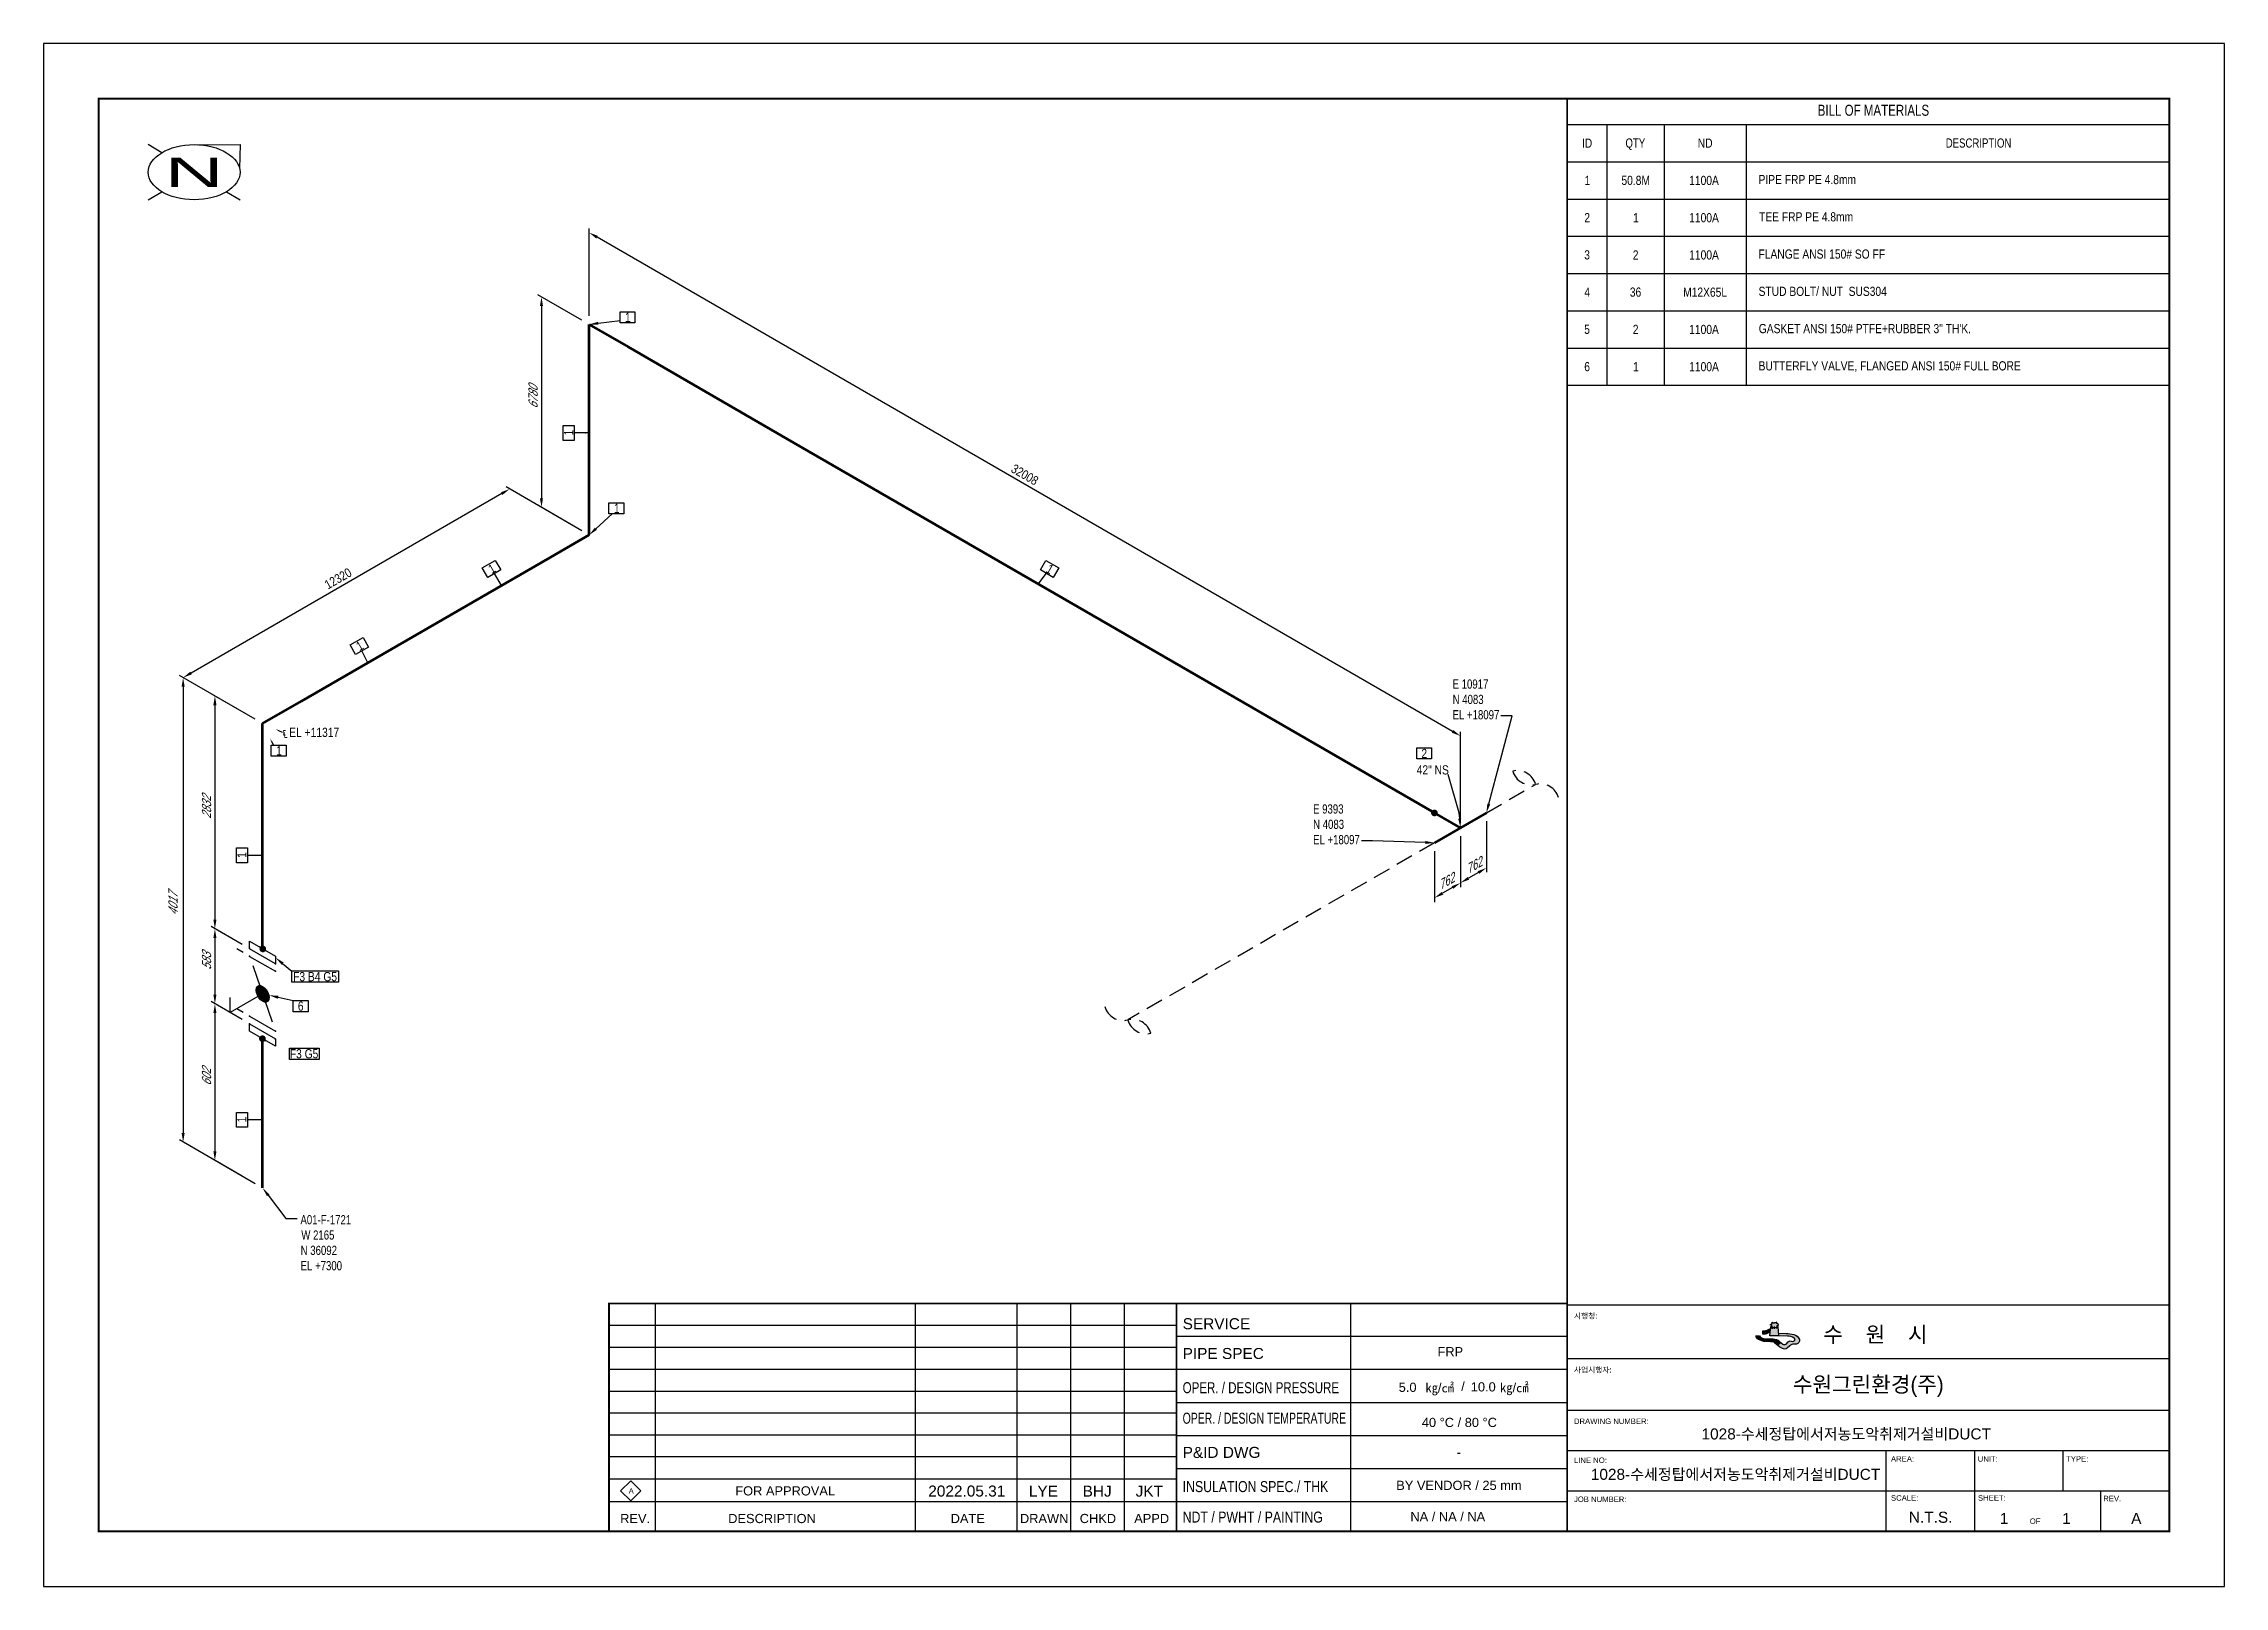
# Model space of a CAD drawing. Header units: millimetres. Extents: x 0 to 594, y 0 to 420.
import ezdxf
from ezdxf import colors
from ezdxf.entities.mleader import LeaderData, LeaderLine
from ezdxf.enums import TextEntityAlignment as Align
from ezdxf.math import Vec2, Vec3

# ---------------------------------------------------------------- set-up
doc = ezdxf.new("R2010")
doc.units = ezdxf.units.MM
doc.header["$LTSCALE"] = 0.25
doc.linetypes.add('DASHED2', pattern=[9.525, 6.35, -3.175])
for name, color, linetype in [('7', 5, 'Continuous'), ('TITLE', 7, 'Continuous'), ('밸브', 4, 'Continuous'), ('용접', 1, 'Continuous'), ('주석', 7, 'Continuous'), ('지시선', 1, 'Continuous'), ('치수', 1, 'Continuous'), ('테이블', 7, 'Continuous')]:
    doc.layers.add(name, color=color, linetype=linetype)
doc.layers.add('파이프', color=3, linetype='Continuous', lineweight=70)
doc.styles.add('AdskIsoAnnotation', font='arial.ttf', dxfattribs={"width": 0.8, "height": 1})
doc.styles.add('AdskIsoMetric', font='arial.ttf', dxfattribs={"width": 0.8, "height": 2.5})
doc.styles.add('AdskIsoMetric-30', font='arial.ttf', dxfattribs={"width": 0.8, "height": 2.5})
doc.styles.add('AdskIsoMetric30', font='arial.ttf', dxfattribs={"width": 0.8, "oblique": 30, "height": 2.5})
doc.styles.add('FF1', font='arial.ttf')
doc.styles.add('MtXpl_', font='')
doc.styles.add('RomanS', font='arial.ttf')
doc.styles.get("Standard").update_dxf_attribs({"font": 'arial.ttf'})
doc.styles.add('굴림', font='')
doc.styles.get('MtXpl_').set_extended_font_data('Gulim')
doc.styles.get('굴림').set_extended_font_data('Gulim')
doc.dimstyles.new('AdskIsoMetric', dxfattribs={"dimtxt": 2.5, "dimasz": 2.5, "dimexe": 1, "dimexo": 2, "dimgap": 0.8, "dimtad": 1, "dimdec": 0, "dimrnd": 1, "dimzin": 0, "dimdsep": 46, "dimtxsty": 'AdskIsoMetric', "dimcen": 0, "dimclrt": 7, "dimadec": 0, "dimazin": 0, "dimtfac": 1, "dimtdec": 0, "dimtmove": 1, "dimatfit": 3, "dimfxl": 0, "dimfrac": 2, "dimtolj": 1, "dimtzin": 0, "dimarcsym": 0})

msp = doc.modelspace()

# ---------------------------------------------------------------- texts
at = {"color": 0, "linetype": 'ByBlock', "lineweight": 40, "width": 2}
msp.add_text('N', height=8, dxfattribs=at).set_placement((41, 385), align=Align.MIDDLE_CENTER)
at = {"color": 7, "linetype": 'ByBlock', "lineweight": -2, "style": 'RomanS'}
for s, height, p in [('SERVICE', 3, (310.25, 70.006)), ('시행청:', 1.5, (416.8367, 72.8857)), ('PIPE SPEC', 3, (310.25, 61.8976)), ('사업시행자:', 1.5, (416.8367, 58.1958)), ('DRAWING NUMBER:', 1.5, (416.8367, 44.1958)), ('P&ID DWG ', 3, (310.25, 34.9726)), ('LINE NO:', 1.5, (416.8367, 33.5792)), ('AREA:', 1.5, (503.1903, 33.9438)), ('UNIT:', 1.5, (526.8116, 33.9438)), ('TYPE:', 1.5, (550.8911, 33.9438)), ('JOB NUMBER:', 1.5, (416.8367, 22.9625)), ('SCALE:', 1.5, (503.1903, 23.3271)), ('SHEET:', 1.5, (526.8904, 23.3271)), ('REV.', 1.5, (560.9975, 23.16)), ('OF', 1.5, (541, 17))]:
    msp.add_text(s, height=height, dxfattribs=at).set_placement(p)
at = {"style": '굴림'}
msp.add_text('수    원    시', height=4.255987, dxfattribs=at).set_placement((484.7572, 66.4683))
at = {"color": 7, "style": 'AdskIsoMetric'}
for s, p in [('FRP', (379.6687, 62.646)), ('5.0', (369.103, 52.9462)), ('㎏/㎠', (376.3782, 52.8069)), ('/', (386.1261, 53.2022)), ('10.0', (388.7325, 53.0638)), ('㎏/㎠', (396.6965, 52.8657)), ('40 %%DC / 80 %%DC', (375.399, 43.3833)), ('NA / NA / NA', (372.2839, 17.7298))]:
    msp.add_text(s, height=2.5, dxfattribs=at).set_placement(p)
at = {"color": 7, "linetype": 'ByBlock', "lineweight": -2, "style": 'RomanS'}
for s, width, p in [('OPER. / DESIGN PRESSURE', 0.75, (310.25, 52.5893)), ('OPER. / DESIGN TEMPERATURE', 0.68, (310.25, 44.281)), ('INSULATION SPEC./ THK', 0.8, (310.25, 25.6643)), ('NDT / PWHT / PAINTING', 0.8, (310.25, 17.356))]:
    msp.add_text(s, height=3, dxfattribs=dict(at, width=width)).set_placement(p)
at = {"style": '굴림'}
msp.add_text('수원그린환경(주)', height=4.25599, dxfattribs=at).set_placement((497, 55), align=Align.MIDDLE_CENTER)
at = {"color": 7, "style": 'AdskIsoMetric'}
for s, p in [('-', (385.5, 36.5)), ('FOR APPROVAL', (201.988, 26)), ('BY VENDOR / 25 mm', (385.5, 27.5))]:
    msp.add_text(s, height=2.5, dxfattribs=at).set_placement(p, align=Align.MIDDLE_CENTER)
at = {"color": 7, "linetype": 'ByBlock', "lineweight": -2, "style": 'RomanS'}
for s, p in [('REV.', (161.1158, 17.2245)), ('DESCRIPTION', (198.4012, 17.2245)), ('DATE', (251.7185, 17.2245)), ('DRAWN', (272.5302, 17.2245)), ('CHKD', (287.1697, 17.2245)), ('APPD', (301.8091, 17.2245))]:
    msp.add_text(s, height=2.5, dxfattribs=at).set_placement(p, align=Align.CENTER)
at = {"color": 7, "linetype": 'ByBlock', "lineweight": -2}
msp.add_text('N.T.S.', height=3, dxfattribs=at).set_placement((514, 17.3202), align=Align.CENTER)
at = {"color": 7}
for tag, p in [('1028-수세정탑에서저농도악취제거설비DUCT', (491, 40)), ('1028-수세정탑에서저농도악취제거설비DUCT', (460.8461, 29)), ('2022.05.31', (251.4515, 24.4518)), ('LYE', (272.32, 24.4243)), ('BHJ', (286.9594, 24.4243)), ('JKT', (301.1751, 24.4243)), ('1', (534, 17)), ('1', (551, 17)), ('A', (570, 17))]:
    msp.add_attdef(tag, text='', height=3, dxfattribs=at).set_placement(p, align=Align.CENTER)
at = {"layer": 'TITLE', "color": 7, "linetype": 'Continuous', "style": 'FF1'}
msp.add_text('A', height=1.4952, dxfattribs=at).set_placement((159.3541, 25.2225))
at = {"layer": '주석', "style": 'MtXpl_', "width": 0.8}
for s, p in [('E 10917', (383.779, 244.3964)), ('EL +18097', (383.779, 236.0426)), ('N 4083', (383.7872, 240.2195)), ('E 9393', (345.779, 210.3964)), ('N 4083', (345.7872, 206.2195)), ('EL +18097', (345.779, 202.0426)), ('A01-F-1721', (69.9574, 98.575)), ('W 2165', (70.195, 94.3981)), ('N 36092', (70.0162, 90.2212)), ('EL +7300', (70.0081, 86.0443))]:
    msp.add_text(s, height=2.5, dxfattribs=at).set_placement(p)
at = {"layer": '주석', "insert": (374, 221), "char_height": 2.5, "attachment_point": 7, "style": 'AdskIsoAnnotation'}
msp.add_mtext('{\\Q0;42" NS}', dxfattribs=at)
at = {"layer": '테이블', "width": 0.8}
for s, height, style, p in [('BILL OF MATERIALS', 3, 'MtXpl_', (483.2302, 400.3642)), ('QTY', 2.5, 'MtXpl_', (430.8626, 391.6891)), ('DESCRIPTION', 2.5, 'MtXpl_', (518.0972, 391.6924)), ('1', 2.5, 'AdskIsoMetric', (419.7374, 381.5128)), ('50.8M', 2.5, 'AdskIsoMetric', (429.7694, 381.5341)), ('1100A', 2.5, 'AdskIsoMetric', (448.2262, 381.5128)), ('PIPE FRP PE 4.8mm ', 2.5, 'AdskIsoMetric', (467.1163, 381.7439)), ('2', 2.5, 'AdskIsoMetric', (419.6658, 371.3699)), ('1', 2.5, 'AdskIsoMetric', (432.9317, 371.3699)), ('1100A', 2.5, 'AdskIsoMetric', (448.2262, 371.3699)), ('TEE FRP PE 4.8mm', 2.5, 'AdskIsoMetric', (467.2664, 371.601)), ('3', 2.5, 'AdskIsoMetric', (419.6379, 361.2492)), ('2', 2.5, 'AdskIsoMetric', (432.8601, 361.2271)), ('1100A', 2.5, 'AdskIsoMetric', (448.2262, 361.2271)), ('FLANGE ANSI 150# SO FF ', 2.5, 'AdskIsoMetric', (467.1027, 361.4581)), ('4', 2.5, 'AdskIsoMetric', (419.6829, 351.0893)), ('36', 2.5, 'AdskIsoMetric', (432.0559, 351.1064)), ('M12X65L', 2.5, 'AdskIsoMetric', (446.5779, 351.0893)), ('STUD BOLT/ NUT  SUS304', 2.5, 'AdskIsoMetric', (467.1272, 351.3144)), ('5', 2.5, 'AdskIsoMetric', (419.631, 340.9678)), ('2', 2.5, 'AdskIsoMetric', (432.8601, 340.9414)), ('1100A', 2.5, 'AdskIsoMetric', (448.2262, 340.9414)), ('GASKET ANSI 150# PTFE+RUBBER 3" TH\'K.', 2.5, 'AdskIsoMetric', (467.1832, 341.1724)), ('6', 2.5, 'AdskIsoMetric', (419.6447, 330.8198)), ('1', 2.5, 'AdskIsoMetric', (432.9317, 330.7985)), ('1100A', 2.5, 'AdskIsoMetric', (448.2262, 330.7985)), ('BUTTERFLY VALVE, FLANGED ANSI 150# FULL BORE', 2.5, 'AdskIsoMetric', (467.1272, 331.0296))]:
    msp.add_text(s, height=height, dxfattribs=dict(at, style=style)).set_placement(p)
at = {"layer": '테이블', "char_height": 2.5, "attachment_point": 5, "style": 'AdskIsoMetric'}
for s, insert, width in [('ID', (420.41, 392.9108), 7.820039), ('ND', (452.5737, 392.9108), 19.370384)]:
    msp.add_mtext(s, dxfattribs=dict(at, insert=insert, width=width))

# ---------------------------------------------------------------- blocks, each defined once
blk = doc.blocks.new('버터플라이 밸브-2-IsoLeft')
blk.add_hatch(color=256).paths.add_polyline_path([(-0.088, 0.051), (-0.088, 0.051), (-0.087, 0.052), (-0.086, 0.052), (-0.086, 0.052), (-0.085, 0.052), (-0.085, 0.053), (-0.084, 0.053), (-0.083, 0.053), (-0.083, 0.053), (-0.082, 0.054), (-0.081, 0.054), (-0.081, 0.054), (-0.08, 0.055), (-0.079, 0.055), (-0.079, 0.055), (-0.078, 0.055), (-0.077, 0.056), (-0.077, 0.056), (-0.076, 0.056), (-0.075, 0.056), (-0.075, 0.057), (-0.074, 0.057), (-0.074, 0.057), (-0.073, 0.058), (-0.072, 0.058), (-0.072, 0.058), (-0.071, 0.058), (-0.07, 0.059), (-0.07, 0.059), (-0.069, 0.059), (-0.068, 0.059), (-0.068, 0.06), (-0.067, 0.06), (-0.066, 0.06), (-0.066, 0.061), (-0.065, 0.061), (-0.064, 0.061), (-0.064, 0.061), (-0.063, 0.062), (-0.063, 0.062), (-0.062, 0.062), (-0.061, 0.062), (-0.061, 0.063), (-0.06, 0.063), (-0.059, 0.063), (-0.059, 0.063), (-0.058, 0.064), (-0.057, 0.064), (-0.057, 0.064), (-0.057, 0.064), (-0.056, 0.064), (-0.055, 0.065), (-0.054, 0.065), (-0.054, 0.065), (-0.053, 0.065), (-0.052, 0.065), (-0.051, 0.065), (-0.051, 0.065), (-0.05, 0.066), (-0.049, 0.066), (-0.048, 0.066), (-0.048, 0.066), (-0.047, 0.066), (-0.046, 0.066), (-0.045, 0.066), (-0.045, 0.067), (-0.044, 0.067), (-0.043, 0.067), (-0.042, 0.067), (-0.042, 0.067), (-0.041, 0.067), (-0.04, 0.067), (-0.039, 0.068), (-0.039, 0.068), (-0.038, 0.068), (-0.037, 0.068), (-0.036, 0.068), (-0.035, 0.068), (-0.035, 0.068), (-0.034, 0.069), (-0.033, 0.069), (-0.032, 0.069), (-0.032, 0.069), (-0.031, 0.069), (-0.03, 0.069), (-0.029, 0.069), (-0.029, 0.07), (-0.028, 0.07), (-0.027, 0.07), (-0.026, 0.07), (-0.026, 0.07), (-0.025, 0.07), (-0.024, 0.07), (-0.023, 0.071), (-0.023, 0.071), (-0.022, 0.071), (-0.021, 0.071), (-0.02, 0.071), (-0.02, 0.071), (-0.02, 0.071), (-0.019, 0.071), (-0.018, 0.071), (-0.017, 0.071), (-0.016, 0.071), (-0.016, 0.071), (-0.015, 0.071), (-0.014, 0.071), (-0.013, 0.071), (-0.012, 0.071), (-0.012, 0.071), (-0.011, 0.071), (-0.01, 0.071), (-0.009, 0.071), (-0.008, 0.071), (-0.008, 0.071), (-0.007, 0.071), (-0.006, 0.071), (-0.005, 0.071), (-0.004, 0.071), (-0.004, 0.071), (-0.003, 0.071), (-0.002, 0.071), (-0.001, 0.071), (0, 0.071), (0, 0.071), (0.001, 0.071), (0.002, 0.071), (0.003, 0.071), (0.004, 0.071), (0.004, 0.071), (0.005, 0.071), (0.006, 0.071), (0.007, 0.071), (0.008, 0.071), (0.008, 0.071), (0.009, 0.071), (0.01, 0.071), (0.011, 0.071), (0.012, 0.071), (0.012, 0.071), (0.013, 0.071), (0.014, 0.071), (0.015, 0.071), (0.016, 0.071), (0.016, 0.071), (0.017, 0.071), (0.018, 0.071), (0.019, 0.071), (0.02, 0.071), (0.02, 0.071), (0.02, 0.071), (0.021, 0.071), (0.022, 0.071), (0.023, 0.071), (0.023, 0.071), (0.024, 0.07), (0.025, 0.07), (0.026, 0.07), (0.026, 0.07), (0.027, 0.07), (0.028, 0.07), (0.029, 0.07), (0.029, 0.069), (0.03, 0.069), (0.031, 0.069), (0.032, 0.069), (0.032, 0.069), (0.033, 0.069), (0.034, 0.069), (0.035, 0.068), (0.035, 0.068), (0.036, 0.068), (0.037, 0.068), (0.038, 0.068), (0.039, 0.068), (0.039, 0.068), (0.04, 0.067), (0.041, 0.067), (0.042, 0.067), (0.042, 0.067), (0.043, 0.067), (0.044, 0.067), (0.045, 0.067), (0.045, 0.066), (0.046, 0.066), (0.047, 0.066), (0.048, 0.066), (0.048, 0.066), (0.049, 0.066), (0.05, 0.066), (0.051, 0.065), (0.051, 0.065), (0.052, 0.065), (0.053, 0.065), (0.054, 0.065), (0.054, 0.065), (0.055, 0.065), (0.056, 0.064), (0.057, 0.064), (0.057, 0.064), (0.057, 0.064), (0.058, 0.064), (0.059, 0.063), (0.059, 0.063), (0.06, 0.063), (0.061, 0.063), (0.061, 0.062), (0.062, 0.062), (0.063, 0.062), (0.063, 0.062), (0.064, 0.061), (0.064, 0.061), (0.065, 0.061), (0.066, 0.061), (0.066, 0.06), (0.067, 0.06), (0.068, 0.06), (0.068, 0.059), (0.069, 0.059), (0.07, 0.059), (0.07, 0.059), (0.071, 0.058), (0.072, 0.058), (0.072, 0.058), (0.073, 0.058), (0.074, 0.057), (0.074, 0.057), (0.075, 0.057), (0.075, 0.056), (0.076, 0.056), (0.077, 0.056), (0.077, 0.056), (0.078, 0.055), (0.079, 0.055), (0.079, 0.055), (0.08, 0.055), (0.081, 0.054), (0.081, 0.054), (0.082, 0.054), (0.083, 0.053), (0.083, 0.053), (0.084, 0.053), (0.085, 0.053), (0.085, 0.052), (0.086, 0.052), (0.086, 0.052), (0.087, 0.052), (0.088, 0.051), (0.088, 0.051), (0.088, 0.051), (0.089, 0.051), (0.089, 0.05), (0.09, 0.05), (0.09, 0.05), (0.091, 0.049), (0.091, 0.049), (0.092, 0.048), (0.092, 0.048), (0.093, 0.048), (0.093, 0.047), (0.094, 0.047), (0.094, 0.047), (0.094, 0.046), (0.095, 0.046), (0.095, 0.045), (0.096, 0.045), (0.096, 0.045), (0.097, 0.044), (0.097, 0.044), (0.098, 0.044), (0.098, 0.043), (0.099, 0.043), (0.099, 0.042), (0.1, 0.042), (0.1, 0.042), (0.101, 0.041), (0.101, 0.041), (0.102, 0.041), (0.102, 0.04), (0.102, 0.04), (0.103, 0.039), (0.103, 0.039), (0.104, 0.039), (0.104, 0.038), (0.105, 0.038), (0.105, 0.038), (0.106, 0.037), (0.106, 0.037), (0.107, 0.036), (0.107, 0.036), (0.108, 0.036), (0.108, 0.035), (0.109, 0.035), (0.109, 0.035), (0.109, 0.034), (0.11, 0.034), (0.11, 0.034), (0.111, 0.033), (0.111, 0.033), (0.111, 0.033), (0.112, 0.032), (0.112, 0.032), (0.112, 0.031), (0.112, 0.031), (0.113, 0.031), (0.113, 0.03), (0.113, 0.03), (0.113, 0.029), (0.114, 0.029), (0.114, 0.028), (0.114, 0.028), (0.114, 0.028), (0.115, 0.027), (0.115, 0.027), (0.115, 0.026), (0.115, 0.026), (0.116, 0.025), (0.116, 0.025), (0.116, 0.024), (0.116, 0.024), (0.117, 0.024), (0.117, 0.023), (0.117, 0.023), (0.117, 0.022), (0.118, 0.022), (0.118, 0.021), (0.118, 0.021), (0.118, 0.02), (0.119, 0.02), (0.119, 0.02), (0.119, 0.019), (0.119, 0.019), (0.12, 0.018), (0.12, 0.018), (0.12, 0.017), (0.12, 0.017), (0.121, 0.017), (0.121, 0.016), (0.121, 0.016), (0.121, 0.015), (0.121, 0.015), (0.122, 0.014), (0.122, 0.014), (0.122, 0.013), (0.122, 0.013), (0.123, 0.013), (0.123, 0.012), (0.123, 0.012), (0.123, 0.011), (0.123, 0.011), (0.123, 0.011), (0.123, 0.01), (0.123, 0.01), (0.123, 0.009), (0.123, 0.009), (0.123, 0.009), (0.123, 0.008), (0.123, 0.008), (0.123, 0.007), (0.123, 0.007), (0.123, 0.006), (0.123, 0.006), (0.123, 0.005), (0.123, 0.005), (0.123, 0.004), (0.123, 0.004), (0.123, 0.003), (0.123, 0.003), (0.123, 0.003), (0.123, 0.002), (0.123, 0.002), (0.123, 0.001), (0.123, 0.001), (0.123, 0), (0.123, 0), (0.123, -0.001), (0.123, -0.001), (0.123, -0.002), (0.123, -0.002), (0.123, -0.003), (0.123, -0.003), (0.123, -0.003), (0.123, -0.004), (0.123, -0.004), (0.123, -0.005), (0.123, -0.005), (0.123, -0.006), (0.123, -0.006), (0.123, -0.007), (0.123, -0.007), (0.123, -0.008), (0.123, -0.008), (0.123, -0.009), (0.123, -0.009), (0.123, -0.009), (0.123, -0.01), (0.123, -0.01), (0.123, -0.011), (0.123, -0.011), (0.123, -0.011), (0.123, -0.012), (0.123, -0.012), (0.123, -0.013), (0.122, -0.013), (0.122, -0.013), (0.122, -0.014), (0.122, -0.014), (0.121, -0.015), (0.121, -0.015), (0.121, -0.016), (0.121, -0.016), (0.121, -0.017), (0.12, -0.017), (0.12, -0.017), (0.12, -0.018), (0.12, -0.018), (0.119, -0.019), (0.119, -0.019), (0.119, -0.02), (0.119, -0.02), (0.118, -0.02), (0.118, -0.021), (0.118, -0.021), (0.118, -0.022), (0.117, -0.022), (0.117, -0.023), (0.117, -0.023), (0.117, -0.024), (0.116, -0.024), (0.116, -0.024), (0.116, -0.025), (0.116, -0.025), (0.115, -0.026), (0.115, -0.026), (0.115, -0.027), (0.115, -0.027), (0.114, -0.028), (0.114, -0.028), (0.114, -0.028), (0.114, -0.029), (0.113, -0.029), (0.113, -0.03), (0.113, -0.03), (0.113, -0.031), (0.112, -0.031), (0.112, -0.031), (0.112, -0.032), (0.112, -0.032), (0.111, -0.033), (0.111, -0.033), (0.111, -0.033), (0.11, -0.034), (0.11, -0.034), (0.109, -0.034), (0.109, -0.035), (0.109, -0.035), (0.108, -0.035), (0.108, -0.036), (0.107, -0.036), (0.107, -0.036), (0.106, -0.037), (0.106, -0.037), (0.105, -0.038), (0.105, -0.038), (0.104, -0.038), (0.104, -0.039), (0.103, -0.039), (0.103, -0.039), (0.102, -0.04), (0.102, -0.04), (0.102, -0.041), (0.101, -0.041), (0.101, -0.041), (0.1, -0.042), (0.1, -0.042), (0.099, -0.042), (0.099, -0.043), (0.098, -0.043), (0.098, -0.044), (0.097, -0.044), (0.097, -0.044), (0.096, -0.045), (0.096, -0.045), (0.095, -0.045), (0.095, -0.046), (0.094, -0.046), (0.094, -0.047), (0.094, -0.047), (0.093, -0.047), (0.093, -0.048), (0.092, -0.048), (0.092, -0.048), (0.091, -0.049), (0.091, -0.049), (0.09, -0.05), (0.09, -0.05), (0.089, -0.05), (0.089, -0.051), (0.088, -0.051), (0.088, -0.051), (0.088, -0.051), (0.087, -0.052), (0.086, -0.052), (0.086, -0.052), (0.085, -0.052), (0.085, -0.053), (0.084, -0.053), (0.083, -0.053), (0.083, -0.053), (0.082, -0.054), (0.081, -0.054), (0.081, -0.054), (0.08, -0.055), (0.079, -0.055), (0.079, -0.055), (0.078, -0.055), (0.077, -0.056), (0.077, -0.056), (0.076, -0.056), (0.075, -0.056), (0.075, -0.057), (0.074, -0.057), (0.074, -0.057), (0.073, -0.058), (0.072, -0.058), (0.072, -0.058), (0.071, -0.058), (0.07, -0.059), (0.07, -0.059), (0.069, -0.059), (0.068, -0.059), (0.068, -0.06), (0.067, -0.06), (0.066, -0.06), (0.066, -0.061), (0.065, -0.061), (0.064, -0.061), (0.064, -0.061), (0.063, -0.062), (0.063, -0.062), (0.062, -0.062), (0.061, -0.062), (0.061, -0.063), (0.06, -0.063), (0.059, -0.063), (0.059, -0.063), (0.058, -0.064), (0.057, -0.064), (0.057, -0.064), (0.057, -0.064), (0.056, -0.064), (0.055, -0.065), (0.054, -0.065), (0.054, -0.065), (0.053, -0.065), (0.052, -0.065), (0.051, -0.065), (0.051, -0.065), (0.05, -0.066), (0.049, -0.066), (0.048, -0.066), (0.048, -0.066), (0.047, -0.066), (0.046, -0.066), (0.045, -0.066), (0.045, -0.067), (0.044, -0.067), (0.043, -0.067), (0.042, -0.067), (0.042, -0.067), (0.041, -0.067), (0.04, -0.067), (0.039, -0.068), (0.039, -0.068), (0.038, -0.068), (0.037, -0.068), (0.036, -0.068), (0.035, -0.068), (0.035, -0.068), (0.034, -0.069), (0.033, -0.069), (0.032, -0.069), (0.032, -0.069), (0.031, -0.069), (0.03, -0.069), (0.029, -0.069), (0.029, -0.07), (0.028, -0.07), (0.027, -0.07), (0.026, -0.07), (0.026, -0.07), (0.025, -0.07), (0.024, -0.07), (0.023, -0.071), (0.023, -0.071), (0.022, -0.071), (0.021, -0.071), (0.02, -0.071), (0.02, -0.071), (0.02, -0.071), (0.019, -0.071), (0.018, -0.071), (0.017, -0.071), (0.016, -0.071), (0.016, -0.071), (0.015, -0.071), (0.014, -0.071), (0.013, -0.071), (0.012, -0.071), (0.012, -0.071), (0.011, -0.071), (0.01, -0.071), (0.009, -0.071), (0.008, -0.071), (0.008, -0.071), (0.007, -0.071), (0.006, -0.071), (0.005, -0.071), (0.004, -0.071), (0.004, -0.071), (0.003, -0.071), (0.002, -0.071), (0.001, -0.071), (0, -0.071), (0, -0.071), (-0.001, -0.071), (-0.002, -0.071), (-0.003, -0.071), (-0.004, -0.071), (-0.004, -0.071), (-0.005, -0.071), (-0.006, -0.071), (-0.007, -0.071), (-0.008, -0.071), (-0.008, -0.071), (-0.009, -0.071), (-0.01, -0.071), (-0.011, -0.071), (-0.012, -0.071), (-0.012, -0.071), (-0.013, -0.071), (-0.014, -0.071), (-0.015, -0.071), (-0.016, -0.071), (-0.016, -0.071), (-0.017, -0.071), (-0.018, -0.071), (-0.019, -0.071), (-0.02, -0.071), (-0.02, -0.071), (-0.02, -0.071), (-0.021, -0.071), (-0.022, -0.071), (-0.023, -0.071), (-0.023, -0.071), (-0.024, -0.07), (-0.025, -0.07), (-0.026, -0.07), (-0.026, -0.07), (-0.027, -0.07), (-0.028, -0.07), (-0.029, -0.07), (-0.029, -0.069), (-0.03, -0.069), (-0.031, -0.069), (-0.032, -0.069), (-0.032, -0.069), (-0.033, -0.069), (-0.034, -0.069), (-0.035, -0.068), (-0.035, -0.068), (-0.036, -0.068), (-0.037, -0.068), (-0.038, -0.068), (-0.039, -0.068), (-0.039, -0.068), (-0.04, -0.067), (-0.041, -0.067), (-0.042, -0.067), (-0.042, -0.067), (-0.043, -0.067), (-0.044, -0.067), (-0.045, -0.067), (-0.045, -0.066), (-0.046, -0.066), (-0.047, -0.066), (-0.048, -0.066), (-0.048, -0.066), (-0.049, -0.066), (-0.05, -0.066), (-0.051, -0.065), (-0.051, -0.065), (-0.052, -0.065), (-0.053, -0.065), (-0.054, -0.065), (-0.054, -0.065), (-0.055, -0.065), (-0.056, -0.064), (-0.057, -0.064), (-0.057, -0.064), (-0.057, -0.064), (-0.058, -0.064), (-0.059, -0.063), (-0.059, -0.063), (-0.06, -0.063), (-0.061, -0.063), (-0.061, -0.062), (-0.062, -0.062), (-0.063, -0.062), (-0.063, -0.062), (-0.064, -0.061), (-0.064, -0.061), (-0.065, -0.061), (-0.066, -0.061), (-0.066, -0.06), (-0.067, -0.06), (-0.068, -0.06), (-0.068, -0.059), (-0.069, -0.059), (-0.07, -0.059), (-0.07, -0.059), (-0.071, -0.058), (-0.072, -0.058), (-0.072, -0.058), (-0.073, -0.058), (-0.074, -0.057), (-0.074, -0.057), (-0.075, -0.057), (-0.075, -0.056), (-0.076, -0.056), (-0.077, -0.056), (-0.077, -0.056), (-0.078, -0.055), (-0.079, -0.055), (-0.079, -0.055), (-0.08, -0.055), (-0.081, -0.054), (-0.081, -0.054), (-0.082, -0.054), (-0.083, -0.053), (-0.083, -0.053), (-0.084, -0.053), (-0.085, -0.053), (-0.085, -0.052), (-0.086, -0.052), (-0.086, -0.052), (-0.087, -0.052), (-0.088, -0.051), (-0.088, -0.051), (-0.088, -0.051), (-0.089, -0.051), (-0.089, -0.05), (-0.09, -0.05), (-0.09, -0.05), (-0.091, -0.049), (-0.091, -0.049), (-0.092, -0.048), (-0.092, -0.048), (-0.093, -0.048), (-0.093, -0.047), (-0.094, -0.047), (-0.094, -0.047), (-0.094, -0.046), (-0.095, -0.046), (-0.095, -0.045), (-0.096, -0.045), (-0.096, -0.045), (-0.097, -0.044), (-0.097, -0.044), (-0.098, -0.044), (-0.098, -0.043), (-0.099, -0.043), (-0.099, -0.042), (-0.1, -0.042), (-0.1, -0.042), (-0.101, -0.041), (-0.101, -0.041), (-0.102, -0.041), (-0.102, -0.04), (-0.102, -0.04), (-0.103, -0.039), (-0.103, -0.039), (-0.104, -0.039), (-0.104, -0.038), (-0.105, -0.038), (-0.105, -0.038), (-0.106, -0.037), (-0.106, -0.037), (-0.107, -0.036), (-0.107, -0.036), (-0.108, -0.036), (-0.108, -0.035), (-0.109, -0.035), (-0.109, -0.035), (-0.109, -0.034), (-0.11, -0.034), (-0.11, -0.034), (-0.111, -0.033), (-0.111, -0.033), (-0.111, -0.033), (-0.112, -0.032), (-0.112, -0.032), (-0.112, -0.031), (-0.112, -0.031), (-0.113, -0.031), (-0.113, -0.03), (-0.113, -0.03), (-0.113, -0.029), (-0.114, -0.029), (-0.114, -0.028), (-0.114, -0.028), (-0.114, -0.028), (-0.115, -0.027), (-0.115, -0.027), (-0.115, -0.026), (-0.115, -0.026), (-0.116, -0.025), (-0.116, -0.025), (-0.116, -0.024), (-0.116, -0.024), (-0.117, -0.024), (-0.117, -0.023), (-0.117, -0.023), (-0.117, -0.022), (-0.118, -0.022), (-0.118, -0.021), (-0.118, -0.021), (-0.118, -0.02), (-0.119, -0.02), (-0.119, -0.02), (-0.119, -0.019), (-0.119, -0.019), (-0.12, -0.018), (-0.12, -0.018), (-0.12, -0.017), (-0.12, -0.017), (-0.121, -0.017), (-0.121, -0.016), (-0.121, -0.016), (-0.121, -0.015), (-0.121, -0.015), (-0.122, -0.014), (-0.122, -0.014), (-0.122, -0.013), (-0.122, -0.013), (-0.123, -0.013), (-0.123, -0.012), (-0.123, -0.012), (-0.123, -0.011), (-0.123, -0.011), (-0.123, -0.011), (-0.123, -0.01), (-0.123, -0.01), (-0.123, -0.009), (-0.123, -0.009), (-0.123, -0.009), (-0.123, -0.008), (-0.123, -0.008), (-0.123, -0.007), (-0.123, -0.007), (-0.123, -0.006), (-0.123, -0.006), (-0.123, -0.005), (-0.123, -0.005), (-0.123, -0.004), (-0.123, -0.004), (-0.123, -0.003), (-0.123, -0.003), (-0.123, -0.003), (-0.123, -0.002), (-0.123, -0.002), (-0.123, -0.001), (-0.123, -0.001), (-0.123, 0), (-0.123, 0), (-0.123, 0.001), (-0.123, 0.001), (-0.123, 0.002), (-0.123, 0.002), (-0.123, 0.003), (-0.123, 0.003), (-0.123, 0.003), (-0.123, 0.004), (-0.123, 0.004), (-0.123, 0.005), (-0.123, 0.005), (-0.123, 0.006), (-0.123, 0.006), (-0.123, 0.007), (-0.123, 0.007), (-0.123, 0.008), (-0.123, 0.008), (-0.123, 0.009), (-0.123, 0.009), (-0.123, 0.009), (-0.123, 0.01), (-0.123, 0.01), (-0.123, 0.011), (-0.123, 0.011), (-0.123, 0.011), (-0.123, 0.012), (-0.123, 0.012), (-0.123, 0.013), (-0.122, 0.013), (-0.122, 0.013), (-0.122, 0.014), (-0.122, 0.014), (-0.121, 0.015), (-0.121, 0.015), (-0.121, 0.016), (-0.121, 0.016), (-0.121, 0.017), (-0.12, 0.017), (-0.12, 0.017), (-0.12, 0.018), (-0.12, 0.018), (-0.119, 0.019), (-0.119, 0.019), (-0.119, 0.02), (-0.119, 0.02), (-0.118, 0.02), (-0.118, 0.021), (-0.118, 0.021), (-0.118, 0.022), (-0.117, 0.022), (-0.117, 0.023), (-0.117, 0.023), (-0.117, 0.024), (-0.116, 0.024), (-0.116, 0.024), (-0.116, 0.025), (-0.116, 0.025), (-0.115, 0.026), (-0.115, 0.026), (-0.115, 0.027), (-0.115, 0.027), (-0.114, 0.028), (-0.114, 0.028), (-0.114, 0.028), (-0.114, 0.029), (-0.113, 0.029), (-0.113, 0.03), (-0.113, 0.03), (-0.113, 0.031), (-0.112, 0.031), (-0.112, 0.031), (-0.112, 0.032), (-0.112, 0.032), (-0.111, 0.033), (-0.111, 0.033), (-0.111, 0.033), (-0.11, 0.034), (-0.11, 0.034), (-0.109, 0.034), (-0.109, 0.035), (-0.109, 0.035), (-0.108, 0.035), (-0.108, 0.036), (-0.107, 0.036), (-0.107, 0.036), (-0.106, 0.037), (-0.106, 0.037), (-0.105, 0.038), (-0.105, 0.038), (-0.104, 0.038), (-0.104, 0.039), (-0.103, 0.039), (-0.103, 0.039), (-0.102, 0.04), (-0.102, 0.04), (-0.102, 0.041), (-0.101, 0.041), (-0.101, 0.041), (-0.1, 0.042), (-0.1, 0.042), (-0.099, 0.042), (-0.099, 0.043), (-0.098, 0.043), (-0.098, 0.044), (-0.097, 0.044), (-0.097, 0.044), (-0.096, 0.045), (-0.096, 0.045), (-0.095, 0.045), (-0.095, 0.046), (-0.094, 0.046), (-0.094, 0.047), (-0.094, 0.047), (-0.093, 0.047), (-0.093, 0.048), (-0.092, 0.048), (-0.092, 0.048), (-0.091, 0.049), (-0.091, 0.049), (-0.09, 0.05), (-0.09, 0.05), (-0.089, 0.05), (-0.089, 0.051)], flags=0)
at = {"color": 0, "linetype": 'ByBlock', "lineweight": -2, "extrusion": (0, -0.816497, -0.57735)}
for p, q in [((-0.177, 0.306), (-0.53, 0.102)), ((0.398, -0.077), (-0.398, 0.077)), ((-0.123, 0.011), (-0.111, 0.033)), ((-0.123, -0.011), (-0.123, 0.011)), ((-0.111, 0.033), (-0.088, 0.051)), ((-0.088, 0.051), (-0.057, 0.064)), ((-0.057, 0.064), (-0.02, 0.071)), ((-0.02, 0.071), (0.02, 0.071)), ((0.02, 0.071), (0.057, 0.064)), ((0.057, 0.064), (0.088, 0.051)), ((0.088, 0.051), (0.111, 0.033)), ((0.111, 0.033), (0.123, 0.011)), ((0.123, 0.011), (0.123, -0.011)), ((-0.111, -0.033), (-0.123, -0.011)), ((-0.088, -0.051), (-0.111, -0.033)), ((-0.057, -0.064), (-0.088, -0.051)), ((-0.02, -0.071), (-0.057, -0.064)), ((0.02, -0.071), (-0.02, -0.071)), ((0.057, -0.064), (0.02, -0.071)), ((0.088, -0.051), (0.057, -0.064)), ((0.111, -0.033), (0.088, -0.051)), ((0.123, -0.011), (0.111, -0.033)), ((0.53, -0.102), (0.177, -0.306))]:
    blk.add_line(p, q, dxfattribs=at)
blk = doc.blocks.new('Operator_Lever-1-IsoRight')
at = {"color": 0, "linetype": 'ByBlock', "lineweight": -2, "extrusion": (0.707107, 0.408248, -0.57735)}
for p, q in [((0, 0), (0, 0.51)), ((0, 0.51), (0.177, 0.408))]:
    blk.add_line(p, q, dxfattribs=at)
blk = doc.blocks.new('개스킷-2-IsoLeft')
at = {"color": 0, "linetype": 'ByBlock', "lineweight": -2, "extrusion": (0, 0, -1)}
for p in [(0.133, 0.128), (0.221, 0.077), (-0.23, -0.071), (-0.133, -0.128)]:
    blk.add_point(p, dxfattribs=at)
blk = doc.blocks.new('*D21')
at = {"layer": 'Defpoints', "color": 0}
for p in [(59.65, 234.9), (46.66, 179.03), (56.11, 173.57)]:
    blk.add_point(p, dxfattribs=at)
at = {"layer": '치수', "color": 0, "lineweight": -2}
for p, q in [((57.65, 236.05), (45.66, 242.97)), ((46.66, 239.9), (46.66, 181.53)), ((54.11, 174.72), (45.66, 179.6))]:
    blk.add_line(p, q, dxfattribs=at)
at = {"layer": '치수', "color": 0}
for points in [[(46.24, 239.9), (47.08, 239.9), (46.66, 242.4)], [(46.24, 181.53), (47.08, 181.53), (46.66, 179.03)]]:
    blk.add_solid(points, dxfattribs=at)
at = {"layer": '치수', "color": 7, "insert": (44.39, 212.02), "char_height": 2.5, "attachment_point": 5, "rotation": 90, "style": 'AdskIsoMetric30'}
blk.add_mtext('\\A1;2832', dxfattribs=at)
blk = doc.blocks.new('*D22')
at = {"layer": 'Defpoints', "color": 0}
for p in [(56.11, 173.57), (46.66, 158.61), (56.11, 153.15)]:
    blk.add_point(p, dxfattribs=at)
at = {"layer": '치수', "color": 0, "lineweight": -2}
for p, q in [((54.11, 174.72), (45.66, 179.6)), ((46.66, 176.53), (46.66, 161.11)), ((54.11, 154.31), (45.66, 159.19))]:
    blk.add_line(p, q, dxfattribs=at)
at = {"layer": '치수', "color": 0}
for points in [[(46.24, 176.53), (47.08, 176.53), (46.66, 179.03)], [(46.24, 161.11), (47.08, 161.11), (46.66, 158.61)]]:
    blk.add_solid(points, dxfattribs=at)
at = {"layer": '치수', "color": 7, "insert": (44.39, 170.13), "char_height": 2.5, "attachment_point": 5, "rotation": 90, "style": 'AdskIsoMetric30'}
blk.add_mtext('\\A1;583', dxfattribs=at)
blk = doc.blocks.new('개스킷 해치 표식-2-IsoLeft')
at = {"linetype": 'ByBlock', "lineweight": -2, "extrusion": (0, -0.816497, -0.57735)}
blk.add_line((0, 0), (0.088, 0.051), dxfattribs=at)
blk = doc.blocks.new('*D23')
at = {"layer": 'Defpoints', "color": 0}
for p in [(56.11, 153.15), (46.66, 115.95), (56.11, 110.5)]:
    blk.add_point(p, dxfattribs=at)
at = {"layer": '치수', "color": 0, "lineweight": -2}
for p, q in [((54.11, 154.31), (45.66, 159.19)), ((46.66, 156.11), (46.66, 118.45)), ((54.11, 111.65), (45.66, 116.53))]:
    blk.add_line(p, q, dxfattribs=at)
at = {"layer": '치수', "color": 0}
for points in [[(46.24, 156.11), (47.08, 156.11), (46.66, 158.61)], [(46.24, 118.45), (47.08, 118.45), (46.66, 115.95)]]:
    blk.add_solid(points, dxfattribs=at)
at = {"layer": '치수', "color": 7, "insert": (44.39, 138.59), "char_height": 2.5, "attachment_point": 5, "rotation": 90, "style": 'AdskIsoMetric30'}
blk.add_mtext('\\A1;602', dxfattribs=at)
blk = doc.blocks.new('*D24')
at = {"layer": 'Defpoints', "color": 0}
for p in [(59.65, 234.9), (38, 120.95), (59.65, 108.45)]:
    blk.add_point(p, dxfattribs=at)
at = {"layer": '치수', "color": 0, "lineweight": -2}
for p, q in [((57.65, 236.05), (37, 247.97)), ((38, 244.9), (38, 123.45)), ((57.65, 109.61), (37, 121.53))]:
    blk.add_line(p, q, dxfattribs=at)
at = {"layer": '치수', "color": 0}
for points in [[(37.58, 244.9), (38.42, 244.9), (38, 247.4)], [(37.58, 123.45), (38.42, 123.45), (38, 120.95)]]:
    blk.add_solid(points, dxfattribs=at)
at = {"layer": '치수', "color": 7, "insert": (35.25, 185.76), "char_height": 2.5, "attachment_point": 5, "rotation": 90, "style": 'AdskIsoMetric30'}
blk.add_mtext('\\A1;4017', dxfattribs=at)
blk = doc.blocks.new('*D25')
at = {"layer": 'Defpoints', "color": 0}
for p in [(148.6, 286.25), (38, 247.4), (59.65, 234.9)]:
    blk.add_point(p, dxfattribs=at)
at = {"layer": '치수', "color": 0, "lineweight": -2}
for p, q in [((124.78, 297.5), (40.16, 248.65)), ((146.6, 287.4), (125.95, 299.33)), ((57.65, 236.05), (37, 247.97))]:
    blk.add_line(p, q, dxfattribs=at)
at = {"layer": '치수', "color": 0}
for points in [[(124.57, 297.86), (124.99, 297.14), (126.95, 298.75)], [(39.96, 249.01), (40.37, 248.29), (38, 247.4)]]:
    blk.add_solid(points, dxfattribs=at)
at = {"layer": '치수', "color": 7, "insert": (80.21, 274.38), "char_height": 2.5, "attachment_point": 5, "rotation": 30, "style": 'AdskIsoMetric-30'}
blk.add_mtext('\\A1;12320', dxfattribs=at)
blk = doc.blocks.new('*D26')
at = {"layer": 'Defpoints', "color": 0}
for p in [(148.6, 343.55), (135.61, 293.75), (148.6, 286.25)]:
    blk.add_point(p, dxfattribs=at)
at = {"layer": '치수', "color": 0, "lineweight": -2}
for p, q in [((146.6, 344.7), (134.61, 351.62)), ((135.61, 348.55), (135.61, 296.25)), ((146.6, 287.4), (134.61, 294.33))]:
    blk.add_line(p, q, dxfattribs=at)
at = {"layer": '치수', "color": 0}
for points in [[(135.19, 348.55), (136.02, 348.55), (135.61, 351.05)], [(135.19, 296.25), (136.02, 296.25), (135.61, 293.75)]]:
    blk.add_solid(points, dxfattribs=at)
at = {"layer": '치수', "color": 7, "insert": (133.34, 323.71), "char_height": 2.5, "attachment_point": 5, "rotation": 90, "style": 'AdskIsoMetric30'}
blk.add_mtext('\\A1;6780', dxfattribs=at)
blk = doc.blocks.new('*D27')
at = {"layer": 'Defpoints', "color": 0}
for p in [(148.6, 368.55), (148.6, 343.55), (385.93, 206.52)]:
    blk.add_point(p, dxfattribs=at)
at = {"layer": '치수', "color": 0, "lineweight": -2}
for p, q in [((148.6, 345.86), (148.6, 369.7)), ((383.76, 232.77), (150.76, 367.3)), ((385.93, 208.83), (385.93, 232.68))]:
    blk.add_line(p, q, dxfattribs=at)
at = {"layer": '치수', "color": 0}
for points in [[(150.97, 367.66), (150.55, 366.93), (148.6, 368.55)], [(383.97, 233.13), (383.56, 232.41), (385.93, 231.52)]]:
    blk.add_solid(points, dxfattribs=at)
at = {"layer": '치수', "color": 7, "insert": (267.26, 302.65), "char_height": 2.5, "attachment_point": 5, "rotation": 330, "style": 'AdskIsoMetric-30'}
blk.add_mtext('\\A1;32008', dxfattribs=at)
blk = doc.blocks.new('*D28')
at = {"layer": 'Defpoints', "color": 0}
for p in [(393, 210.6), (385.93, 206.52), (385.93, 191.52)]:
    blk.add_point(p, dxfattribs=at)
at = {"layer": '치수', "color": 0, "lineweight": -2}
for p, q in [((393, 208.29), (393, 194.45)), ((385.93, 204.21), (385.93, 190.37)), ((390.84, 194.35), (388.09, 192.77))]:
    blk.add_line(p, q, dxfattribs=at)
at = {"layer": '치수', "color": 0}
for points in [[(387.89, 193.13), (388.3, 192.41), (385.93, 191.52)], [(390.63, 194.71), (391.04, 193.99), (393, 195.6)]]:
    blk.add_solid(points, dxfattribs=at)
at = {"layer": '치수', "color": 7, "insert": (389.46, 196.18), "char_height": 2.5, "attachment_point": 5, "rotation": 30, "style": 'AdskIsoMetric30'}
blk.add_mtext('\\A1;762', dxfattribs=at)
blk = doc.blocks.new('*D29')
at = {"layer": 'Defpoints', "color": 0}
for p in [(378.86, 202.44), (385.93, 206.52), (378.86, 187.44)]:
    blk.add_point(p, dxfattribs=at)
at = {"layer": '치수', "color": 0, "lineweight": -2}
for p, q in [((385.93, 204.21), (385.93, 190.37)), ((378.86, 200.13), (378.86, 186.28)), ((383.76, 190.27), (381.02, 188.69))]:
    blk.add_line(p, q, dxfattribs=at)
at = {"layer": '치수', "color": 0}
for points in [[(383.56, 190.63), (383.97, 189.91), (385.93, 191.52)], [(380.81, 189.05), (381.23, 188.33), (378.86, 187.44)]]:
    blk.add_solid(points, dxfattribs=at)
at = {"layer": '치수', "color": 7, "insert": (381.95, 191.84), "char_height": 2.5, "attachment_point": 5, "rotation": 30, "style": 'AdskIsoMetric30'}
blk.add_mtext('\\A1;762', dxfattribs=at)
blk = doc.blocks.new('절곡부-1-Iso2DSkew0')
at = {"color": 0, "linetype": 'ByBlock', "lineweight": -2, "extrusion": (0.707107, 0.408248, -0.57735)}
for p, q in [((0, 0), (10.61, -6.12)), ((0, 0), (0, 0)), ((0, -12.25), (0, 0))]:
    blk.add_line(p, q, dxfattribs=at)
blk = doc.blocks.new('절곡부-1-Iso2DSkew90')
at = {"color": 0, "linetype": 'ByBlock', "lineweight": -2, "extrusion": (0.707107, -0.408248, 0.57735)}
for p, q in [((0, 0), (0, 12.25)), ((0, 0), (0, 0)), ((-10.61, -6.12), (0, 0))]:
    blk.add_line(p, q, dxfattribs=at)
blk = doc.blocks.new('절곡부-2-Iso2DSkew0')
at = {"color": 0, "linetype": 'ByBlock', "lineweight": -2, "extrusion": (-0.707107, 0.408248, -0.57735)}
for p, q in [((0, 0), (10.61, 6.12)), ((0, 0), (0, 0)), ((0, -12.25), (0, 0))]:
    blk.add_line(p, q, dxfattribs=at)
blk = doc.blocks.new('티-1-Iso2DSkew90')
at = {"color": 0, "linetype": 'ByBlock', "lineweight": -2, "extrusion": (3.59048e-10, -0.816497, -0.57735)}
for p, q in [((0, 0), (-7.07, 4.08)), ((0, 0), (-7.07, -4.08)), ((7.07, 4.08), (0, 0))]:
    blk.add_line(p, q, dxfattribs=at)
blk = doc.blocks.new('Buttweld')
at = {"lineweight": -2}
blk.add_hatch(color=0, dxfattribs=at).paths.add_polyline_path([(0.044, -0.003), (0.043, 0.005), (0.041, 0.013), (0.038, 0.02), (0.033, 0.026), (0.028, 0.032), (0.021, 0.037), (0.014, 0.04), (0.007, 0.042), (-0.001, 0.043), (-0.009, 0.042), (-0.017, 0.04), (-0.024, 0.037), (-0.03, 0.032), (-0.036, 0.026), (-0.04, 0.02), (-0.044, 0.013), (-0.046, 0.005), (-0.047, -0.003), (-0.046, -0.01), (-0.044, -0.018), (-0.04, -0.025), (-0.036, -0.032), (-0.03, -0.037), (-0.024, -0.042), (-0.017, -0.045), (-0.009, -0.047), (-0.001, -0.048), (0.007, -0.047), (0.014, -0.045), (0.021, -0.042), (0.028, -0.037), (0.033, -0.032), (0.038, -0.025), (0.041, -0.018), (0.043, -0.01)], is_closed=False, flags=0)
blk = doc.blocks.new('AnnoRect')
at = {"color": 0, "linetype": 'ByBlock', "lineweight": -2}
blk.add_wipeout([(-0.81, -0.6), (-0.81, 0.6), (0.81, 0.6), (0.81, -0.6)], dxfattribs=at)
blk.add_lwpolyline([(-0.81, -0.6), (-0.81, 0.6), (0.81, 0.6), (0.81, -0.6)], close=True, dxfattribs=at)
at = {"color": 0, "linetype": 'ByBlock', "lineweight": -2, "style": 'AdskIsoAnnotation', "width": 0.8}
blk.add_attdef('XX', text='', height=1, dxfattribs=at).set_placement((0, 0), align=Align.MIDDLE_CENTER)
blk = doc.blocks.new('수원시마크')
h = blk.add_hatch(color=5)
h.paths.add_polyline_path([(6.27, 4.13), (6.04, 6.98), (5.7, 6.98), (5.7, 7.25), (6.13, 7.29), (6.13, 7.5), (5.64, 7.81), (5.64, 8.21), (5.5, 8.21), (5.5, 8.01), (4.93, 7.98), (4.36, 8.01), (4.36, 8.21), (4.22, 8.21), (4.22, 7.81), (3.73, 7.5), (3.73, 7.29), (4.16, 7.25), (4.16, 6.98), (3.82, 6.98), (3.59, 4.13)])
h.paths.add_polyline_path([(4.76, 6.46), (4.76, 6.74), (5.1, 6.74), (5.1, 6.46)], flags=16)
h.paths.add_polyline_path([(5.41, 6.46), (5.41, 6.74), (5.75, 6.74), (5.75, 6.46)], flags=16)
h.paths.add_polyline_path([(4.45, 6.46), (4.11, 6.46), (4.11, 6.74), (4.45, 6.74)], flags=16)
h.paths.add_polyline_path([(8.83, 4.05, -0.174291), (10.75, 3.51, -0.59696), (10.82, 2.7, -0.25604), (10.22, 2.53, 0.024566), (9.63, 2.64, 0.278989), (8.96, 2.35), (8.37, 1.69, -0.298853), (7.44, 1.72), (6.79, 2.24), (5.76, 1.43), (6.54, 0.8, 0.063286), (7.28, 0.37, 0.24753), (8.73, 0.49), (9.46, 1.2, -0.193471), (10.41, 1.66), (11.45, 1.69, 0.388319), (12.37, 3.05, 0.259907), (10.64, 4.57, 0.04063), (8.4, 4.86), (6.21, 4.91), (6.27, 4.13), (6.32, 4.13)])
for color, points in [(3, [(4.54, 3.3), (1.78, 3.3, -0.16593), (0.46, 4.14), (-0.62, 4.14, 0.174295), (0.21, 3.1, 0.126792), (2.29, 2.45), (3.76, 2.41, -0.209259), (4.99, 2.06), (5.76, 1.43), (6.79, 2.24), (6.45, 2.52, 0.16522)]), (1, [(3.75, 6.08, 0.143186), (2.76, 5.78, -0.141847), (1.87, 5.57), (1.39, 5.55), (1.39, 4.73), (1.96, 4.73, 0.144474), (2.64, 4.86), (2.85, 4.99, -0.277731), (3.42, 5.19), (3.68, 5.22)])]:
    blk.add_hatch(color=color).paths.add_polyline_path(points)
at = {"color": 1}
blk.add_line((5.76, 1.43), (6.79, 2.24), dxfattribs=at)
at = {"color": 5}
for points in [[(3.59, 4.13), (3.82, 6.98), (4.16, 6.98), (4.16, 7.25), (3.73, 7.29), (3.73, 7.5), (4.22, 7.81), (4.22, 8.21), (4.36, 8.21), (4.36, 8.01), (4.93, 7.98)], [(6.27, 4.13), (6.04, 6.98), (5.7, 6.98), (5.7, 7.25), (6.13, 7.29), (6.13, 7.5), (5.64, 7.81), (5.64, 8.21), (5.5, 8.21), (5.5, 8.01), (4.93, 7.98)]]:
    blk.add_lwpolyline(points, dxfattribs=at)
for points in [[(4.11, 6.46), (4.45, 6.46), (4.45, 6.74), (4.11, 6.74)], [(4.76, 6.46), (5.1, 6.46), (5.1, 6.74), (4.76, 6.74)], [(5.75, 6.46), (5.41, 6.46), (5.41, 6.74), (5.75, 6.74)]]:
    blk.add_lwpolyline(points, close=True, dxfattribs=at)
for points in [[(6.2, 4.91), (8.4, 4.86, -0.04063), (10.64, 4.57, -0.259907), (12.37, 3.05, -0.388319), (11.45, 1.69), (10.41, 1.66, 0.193471), (9.46, 1.2), (8.73, 0.49, -0.24753), (7.28, 0.37, -0.063286), (6.54, 0.8), (4.99, 2.06, 0.209259), (3.76, 2.41), (2.29, 2.45, -0.126792), (0.21, 3.1, -0.174295), (-0.62, 4.14, -2.92713)], [(-0.62, 4.14), (0.46, 4.14, 0.16593), (1.78, 3.3), (4.54, 3.3, -0.16522), (6.45, 2.52), (7.44, 1.72, 0.298853), (8.37, 1.69), (8.96, 2.35, -0.278989), (9.63, 2.64, -0.024566), (10.22, 2.53, 0.25604), (10.82, 2.7, 0.59696), (10.75, 3.51, 0.174291), (8.83, 4.05), (6.32, 4.13), (3.59, 4.13)]]:
    blk.add_lwpolyline(points, format="xyb", dxfattribs=at)
at = {"color": 1}
blk.add_lwpolyline([(3.75, 6.08, 0.143186), (2.76, 5.78, -0.141847), (1.87, 5.57), (1.39, 5.55), (1.39, 4.73), (1.96, 4.73, 0.144474), (2.64, 4.86), (2.85, 4.99, -0.277731), (3.42, 5.19), (3.68, 5.22)], format="xyb", dxfattribs=at)
blk = doc.blocks.new('T')
at = {"layer": '지시선', "xscale": 48, "yscale": 48, "zscale": 48}
blk.add_blockref('수원시마크', (-288, -200), dxfattribs=at)

# ---------------------------------------------------------------- dimensions: what is measured, and where the dimension line sits
at = {"layer": '치수'}
for base, p1, p2, angle, text, override, picture, middle in [((148.5966, 368.5456), (385.9291, 206.5217), (148.5966, 343.5456), 149.9999998, '32008', {"dimtad": 0, "dimlfac": 116.797839, "dimtxsty": 'AdskIsoMetric-30', "dimse1": 0, "dimse2": 0, "dimsd1": 0, "dimsd2": 0, "dimtmove": 1}, '*D27', (267.2628, 302.6515)), ((135.6062, 293.7498), (148.5966, 343.5456), (148.5966, 286.2498), 270, '6780', {"dimtad": 0, "dimlfac": 118.333677, "dimtxsty": 'AdskIsoMetric30', "dimse1": 0, "dimse2": 0, "dimsd1": 0, "dimsd2": 0, "dimtmove": 1}, '*D26', (133.339, 323.7067)), ((37.9999, 247.3968), (148.5966, 286.2498), (59.6505, 234.8968), 210, '12320', {"dimtad": 0, "dimlfac": 119.952516, "dimtxsty": 'AdskIsoMetric-30', "dimse1": 0, "dimse2": 0, "dimsd1": 0, "dimsd2": 0, "dimtmove": 1}, '*D25', (80.2066, 274.3818)), ((37.9999, 120.9544), (59.6505, 234.8968), (59.6505, 108.4544), 270, '4017', {"dimtad": 0, "dimlfac": 31.772684, "dimtxsty": 'AdskIsoMetric30', "dimse1": 0, "dimse2": 0, "dimsd1": 0, "dimsd2": 0, "dimtmove": 1}, '*D24', (35.2502, 185.7631)), ((46.6601, 179.0252), (59.6505, 234.8968), (56.115, 173.5664), 270, '2832', {"dimtad": 0, "dimlfac": 46.181969, "dimtxsty": 'AdskIsoMetric30', "dimse1": 0, "dimse2": 0, "dimsd1": 0, "dimsd2": 0, "dimtmove": 1}, '*D21', (44.393, 212.0199)), ((385.9291, 191.5217), (393.0001, 210.6041), (385.9291, 206.5217), 210, '762', {"dimtad": 0, "dimlfac": 93.325559, "dimtxsty": 'AdskIsoMetric30', "dimse1": 0, "dimse2": 0, "dimsd1": 0, "dimsd2": 0, "dimtmove": 1}, '*D28', (389.4646, 196.1798)), ((378.858, 187.4392), (385.9291, 206.5217), (378.858, 202.4392), 210, '762', {"dimtad": 0, "dimlfac": 93.325559, "dimtxsty": 'AdskIsoMetric30', "dimse1": 0, "dimse2": 0, "dimsd1": 0, "dimsd2": 0, "dimtmove": 1}, '*D29', (381.9536, 191.8433)), ((46.6601, 158.6127), (56.115, 173.5664), (56.115, 153.154), 270, '583', {"dimtad": 0, "dimlfac": 28.546295, "dimtxsty": 'AdskIsoMetric30', "dimse1": 0, "dimse2": 0, "dimsd1": 0, "dimsd2": 0, "dimtmove": 1}, '*D22', (44.393, 170.1279)), ((46.6601, 115.9544), (56.115, 153.154), (56.115, 110.4956), 270, '602', {"dimtad": 0, "dimlfac": 14.120511, "dimtxsty": 'AdskIsoMetric30', "dimse1": 0, "dimse2": 0, "dimsd1": 0, "dimsd2": 0, "dimtmove": 1}, '*D23', (44.3938, 138.592))]:
    dim = msp.add_linear_dim(base=base, p1=p1, p2=p2, angle=angle, text=text, dimstyle='AdskIsoMetric', override=override, dxfattribs=at)
    dim.commit()
    dim.dimension.update_dxf_attribs({"geometry": picture, "text_midpoint": middle, "dimtype": 160})

# ---------------------------------------------------------------- linework, layer by layer
at = {"color": 0, "linetype": 'ByBlock', "lineweight": 25}
for p, q in [((32.1612, 390.3033), (28.5, 392.5)), ((42, 392.476), (53.5, 392.5)), ((53.5, 392.5), (53.3884, 386)), ((28.5, 377.5), (32.1612, 379.6967)), ((49.8388, 379.6967), (53.5, 377.5))]:
    msp.add_line(p, q, dxfattribs=at)
at = {"color": 0, "linetype": 'ByBlock', "lineweight": -2}
msp.add_line((41, 385), (41, 385), dxfattribs=at)
msp.add_line((41, 385), (41, 385), dxfattribs=at)
msp.add_line((41, 385), (41, 385), dxfattribs=at)
msp.add_line((41, 385), (41, 385), dxfattribs=at)
msp.add_line((41, 385), (41, 385), dxfattribs=at)
at = {"linetype": 'DASHED2', "ltscale": 3}
for p, q in [((393.0001, 210.6041), (406.4028, 218.3422)), ((378.858, 202.4392), (295.3228, 154.2101))]:
    msp.add_line(p, q, dxfattribs=at)
at = {"color": 0, "linetype": 'ByBlock', "lineweight": -2, "extrusion": (-0.707107, -0.408248, -0.57735)}
for p, q in [((56.115, 173.5664), (56.115, 175.6076)), ((56.115, 175.6076), (63.186, 171.5252)), ((63.186, 169.4839), (56.115, 173.5664)), ((60.5344, 173.0561), (58.7666, 174.0767)), ((63.186, 171.5252), (63.186, 169.4839))]:
    msp.add_line(p, q, dxfattribs=at)
at = {"color": 0, "linetype": 'ByBlock', "lineweight": -2, "extrusion": (0.707107, 0.408248, -0.57735)}
for p, q in [((56.115, 151.1127), (56.115, 153.154)), ((56.115, 153.154), (63.186, 149.0715)), ((63.186, 147.0303), (56.115, 151.1127)), ((58.7666, 149.5818), (60.5344, 148.5612)), ((63.186, 149.0715), (63.186, 147.0303))]:
    msp.add_line(p, q, dxfattribs=at)
at = {"linetype": 'ByBlock', "lineweight": -2}
for p, q in [((166.559, 77), (166.559, 15.0687)), ((237.417, 77), (237.417, 15.0687)), ((265.0816, 77), (265.0816, 15.0687)), ((279.7211, 77), (279.7211, 15.0687)), ((294.3605, 77), (294.3605, 15.0687)), ((356, 77), (356, 15)), ((501.9206, 15), (501.9206, 37)), ((526, 15), (526, 37)), ((550.0794, 26), (550.0794, 37)), ((560.3833, 15), (560.3833, 26))]:
    msp.add_line(p, q, dxfattribs=at)
for p, q in [((415, 76.6899), (579, 76.6899)), ((308.5763, 71), (154, 71)), ((415, 68), (308.5763, 68)), ((308.5763, 65), (154, 65)), ((415, 62), (579, 62)), ((308.5763, 59.076), (154, 59.076)), ((415, 59), (308.5763, 59)), ((308.5763, 53.076), (154, 53.076)), ((415, 50), (308.5763, 50)), ((415, 48), (579, 48)), ((308.5763, 47.1521), (154, 47.1521)), ((308.5763, 41.1521), (154, 41.1521)), ((415, 41), (308.5763, 41)), ((415, 37), (579, 37)), ((308.5763, 35.2281), (154, 35.2281)), ((415, 32), (308.5763, 32)), ((308.5763, 29.2281), (154, 29.2281)), ((415, 26), (579, 26)), ((308.5763, 23), (154, 23)), ((415, 23), (308.5763, 23))]:
    msp.add_line(p, q)
at = {"linetype": 'ByBlock', "lineweight": -2, "const_width": 0.5}
for points in [[(415, 15), (415, 405)], [(415, 77), (154, 77), (154, 15)], [(308.5763, 77), (308.5763, 15.1328)]]:
    msp.add_lwpolyline(points, dxfattribs=at)
at = {"linetype": 'DASHED2', "ltscale": 3}
for centre, radius, start, end in [((401.3814, 216.8646), 5.2343, 16.397181, 103.602819), ((405.1718, 223.4297), 5.2343, 196.397181, 283.602819), ((407.6339, 213.2547), 5.2343, 16.397181, 103.602819), ((294.0872, 159.3163), 5.2536, 196.397181, 283.602819), ((296.5584, 149.1039), 5.2536, 16.397181, 103.602819), ((300.3627, 155.6932), 5.2536, 196.397181, 283.602819)]:
    msp.add_arc(centre, radius, start, end, dxfattribs=at)
at = {"color": 0, "linetype": 'ByBlock', "lineweight": 25}
msp.add_ellipse((41, 385), major_axis=(12.5, 0), ratio=0.6, dxfattribs=at)
at = {"layer": 'TITLE', "color": 7, "linetype": 'Continuous'}
msp.add_lwpolyline([(159.9027, 23.2613), (162.6403, 25.999), (159.9027, 28.7366), (157.1651, 25.999)], close=True, dxfattribs=at)
at = {"layer": '테이블'}
for p, q in [((415, 405), (579, 405)), ((415, 405), (579, 405)), ((415, 405), (415, 326.9822)), ((579, 405), (579, 326.9822)), ((415, 397.9822), (579, 397.9822)), ((425.82, 397.9822), (425.82, 387.8393)), ((441.3885, 397.9822), (441.3885, 387.8393)), ((463.7589, 397.9822), (463.7589, 387.8393)), ((415, 387.8393), (579, 387.8393)), ((415, 387.8393), (579, 387.8393)), ((415, 387.8393), (579, 387.8393)), ((415, 387.8393), (579, 387.8393)), ((425.82, 387.8393), (425.82, 377.6965)), ((441.3885, 387.8393), (441.3885, 377.6965)), ((463.7589, 387.8393), (463.7589, 377.6965)), ((415, 377.6965), (579, 377.6965)), ((415, 377.6965), (579, 377.6965)), ((425.82, 377.6965), (425.82, 367.5536)), ((441.3885, 377.6965), (441.3885, 367.5536)), ((463.7589, 377.6965), (463.7589, 367.5536)), ((415, 367.5536), (579, 367.5536)), ((415, 367.5536), (579, 367.5536)), ((425.82, 367.5536), (425.82, 357.4108)), ((441.3885, 367.5536), (441.3885, 357.4108)), ((463.7589, 367.5536), (463.7589, 357.4108)), ((415, 357.4108), (579, 357.4108)), ((415, 357.4108), (579, 357.4108)), ((425.82, 357.4108), (425.82, 337.125)), ((441.3885, 357.4108), (441.3885, 337.125)), ((463.7589, 357.4108), (463.7589, 337.125)), ((415, 347.2679), (579, 347.2679)), ((415, 337.125), (579, 337.125)), ((415, 337.125), (579, 337.125)), ((425.82, 337.125), (425.82, 326.9822)), ((441.3885, 337.125), (441.3885, 326.9822)), ((463.7589, 337.125), (463.7589, 326.9822)), ((415, 326.9822), (579, 326.9822))]:
    msp.add_line(p, q, dxfattribs=at)
at = {"layer": '파이프'}
for points in [[(159.2032, 337.4219), (204.3423, 311.3608)], [(148.5966, 298.4973), (148.5966, 331.2982)], [(204.3423, 311.3608), (249.4815, 285.2997)], [(249.4815, 285.2997), (294.6206, 259.2386)], [(112.8669, 265.6213), (137.99, 280.1261)], [(70.2571, 241.0205), (112.8669, 265.6213)], [(294.6206, 259.2386), (339.7598, 233.1775)], [(339.7598, 233.1775), (378.858, 210.6041)], [(59.6505, 173.5664), (59.6505, 222.6494)], [(59.6505, 108.4544), (59.6505, 149.0715)]]:
    msp.add_lwpolyline(points, dxfattribs=at)

# ---------------------------------------------------------------- block references
at = {"layer": '7', "xscale": 0.01912379949126055, "yscale": 0.01912379949126055, "zscale": 0.01912379949126055}
msp.add_blockref('T', (472.4222, 68.2071), dxfattribs=at)
at = {"layer": '밸브', "xscale": 20, "yscale": 20, "zscale": 20}
for name, p, rotation in [('버터플라이 밸브-2-IsoLeft', (59.6505, 161.319), 120.0000000000045), ('개스킷-2-IsoLeft', (59.6505, 170.5045), 299.9999999999639), ('Operator_Lever-1-IsoRight', (59.6505, 161.319), 120), ('개스킷-2-IsoLeft', (59.6505, 152.1334), 119.9999999999639)]:
    msp.add_blockref(name, p, dxfattribs=dict(at, rotation=rotation))
at = {"layer": '용접', "xscale": 20, "yscale": 20, "zscale": 20}
msp.add_blockref('Buttweld', (378.858, 210.6041), dxfattribs=at)
for p, rotation in [((59.6505, 173.5664), 90), ((59.6505, 149.0715), 270)]:
    msp.add_blockref('Buttweld', p, dxfattribs=dict(at, rotation=rotation))
at = {"layer": '치수', "xscale": 20, "yscale": 20, "zscale": 20, "rotation": 120}
for p in [(54.3829, 172.5252), (54.3829, 156.1952)]:
    msp.add_blockref('개스킷 해치 표식-2-IsoLeft', p, dxfattribs=at)
at = {"layer": '파이프'}
for name, p in [('절곡부-1-Iso2DSkew0', (148.5966, 343.5456)), ('절곡부-1-Iso2DSkew90', (148.5966, 286.2498)), ('절곡부-2-Iso2DSkew0', (59.6505, 234.8968)), ('티-1-Iso2DSkew90', (385.9291, 206.5217))]:
    msp.add_blockref(name, p, dxfattribs=at)

msp.set_redraw_order([(e.dxf.handle, doc.entitydb.next_handle()) for e in msp.query("TEXT MTEXT ATTDEF DIMENSION ARC_DIMENSION")])  # texts and dimensions are drawn at this point

# ---------------------------------------------------------------- leaders
at = {"layer": '주석'}
ml = msp.add_multileader_mtext('Standard', dxfattribs=at)
ml.set_content('')
ml.set_leader_properties()
ml.build(insert=Vec2(0, 0))
ml.multileader.update_dxf_attribs({"dogleg_length": 0, "arrow_head_size": 2.5})
ctx = ml.context
ctx.base_point, ctx.arrow_head_size = Vec3(157, 344.6364), 2.5
notes = []
notes.append((ctx, [(0, (1, 1, 0), (157, 344.6364), (-1, 0), 0, [(0, [(148.5966, 343.5456)], 0, [])])]))
ctx.mtext, ml.multileader.dxf.content_type = None, 0
ml = msp.add_multileader_mtext('Standard', dxfattribs=at)
ml.set_content('')
ml.set_leader_properties()
ml.build(insert=Vec2(0, 0))
ml.multileader.update_dxf_attribs({"dogleg_length": 0, "arrow_head_size": 0})
ctx = ml.context
ctx.base_point, ctx.arrow_head_size = Vec3(144.5, 314), 0
notes.append((ctx, [(0, (1, 1, 0), (144.5, 314), (-1, 0), 0, [(0, [(148.5966, 314)], 0, [])])]))
ctx.mtext, ml.multileader.dxf.content_type = None, 0
ml = msp.add_multileader_mtext('Standard', dxfattribs=at)
ml.set_content('')
ml.set_leader_properties()
ml.build(insert=Vec2(0, 0))
ml.multileader.update_dxf_attribs({"dogleg_length": 0, "arrow_head_size": 2.5})
ctx = ml.context
ctx.base_point, ctx.arrow_head_size = Vec3(154.8571, 292), 2.5
notes.append((ctx, [(0, (1, 1, 0), (154.8571, 292), (-1, 0), 0, [(0, [(148.5966, 286.2498)], 0, [])])]))
ctx.mtext, ml.multileader.dxf.content_type = None, 0
ml = msp.add_multileader_mtext('Standard', dxfattribs=at)
ml.set_content('')
ml.set_leader_properties()
ml.build(insert=Vec2(0, 0))
ml.multileader.update_dxf_attribs({"dogleg_length": 0, "arrow_head_size": 0})
ctx = ml.context
ctx.base_point, ctx.arrow_head_size = Vec3(122.7741, 275.7149), 0
notes.append((ctx, [(0, (1, 1, 0), (122.7741, 275.7149), (-1, 0), 0, [(0, [(124.7288, 272.4698)], 0, [])])]))
ctx.mtext, ml.multileader.dxf.content_type = None, 0
ml = msp.add_multileader_mtext('Standard', dxfattribs=at)
ml.set_content('')
ml.set_leader_properties()
ml.build(insert=Vec2(0, 0))
ml.multileader.update_dxf_attribs({"dogleg_length": 0, "arrow_head_size": 0})
ctx = ml.context
ctx.base_point, ctx.arrow_head_size = Vec3(273.0968, 275.7894), 0
notes.append((ctx, [(0, (1, 1, 0), (273.0968, 275.7894), (-1, 0), 0, [(0, [(270.9463, 272.907)], 0, [])])]))
ctx.mtext, ml.multileader.dxf.content_type = None, 0
ml = msp.add_multileader_mtext('Standard', dxfattribs=at)
ml.set_content('')
ml.set_leader_properties()
ml.build(insert=Vec2(0, 0))
ml.multileader.update_dxf_attribs({"dogleg_length": 0, "arrow_head_size": 0})
ctx = ml.context
ctx.base_point, ctx.arrow_head_size = Vec3(86.6818, 254.6616), 0
notes.append((ctx, [(0, (1, 1, 0), (86.6818, 254.6616), (-1, 0), 0, [(0, [(88.3185, 251.4483)], 0, [])])]))
ctx.mtext, ml.multileader.dxf.content_type = None, 0
ml = msp.add_multileader_mtext('Standard', dxfattribs=at)
ml.set_content('')
ml.set_leader_properties()
ml.build(insert=Vec2(0, 0))
ml.multileader.update_dxf_attribs({"dogleg_length": 0, "arrow_head_size": 0.895})
ctx = ml.context
ctx.base_point, ctx.arrow_head_size = Vec3(65, 232.5546), 0.895
notes.append((ctx, [(0, (1, 1, 0), (65, 232.5546), (-1, 0), 0, [(0, [(63.1782, 233.3523)], 0, [])])]))
ctx.mtext, ml.multileader.dxf.content_type = None, 0
ml = msp.add_multileader_mtext('Standard', dxfattribs=at)
ml.set_content('')
ml.set_leader_properties()
ml.build(insert=Vec2(0, 0))
ml.multileader.update_dxf_attribs({"dogleg_length": 3.0619, "arrow_head_size": 2.5})
ctx = ml.context
ctx.base_point, ctx.arrow_head_size = Vec3(396.9381, 237), 2.5
notes.append((ctx, [(0, (1, 1, 0), (400, 237), (-1, 0), 3.0619, [(0, [(393.0001, 210.6041)], 0, [])])]))
ctx.mtext, ml.multileader.dxf.content_type = None, 0
ml = msp.add_multileader_mtext('Standard', dxfattribs=at)
ml.set_content('')
ml.set_leader_properties()
ml.build(insert=Vec2(0, 0))
ml.multileader.update_dxf_attribs({"dogleg_length": 0, "arrow_head_size": 0.8923})
ctx = ml.context
ctx.base_point, ctx.arrow_head_size = Vec3(62.5715, 229), 0.8923
notes.append((ctx, [(0, (1, 1, 0), (62.5715, 229), (-1, 0), 0, [(0, [(61.6913, 230.7769)], 0, [])])]))
ctx.mtext, ml.multileader.dxf.content_type = None, 0
ml = msp.add_multileader_mtext('Standard', dxfattribs=at)
ml.set_content('')
ml.set_leader_properties()
ml.build(insert=Vec2(0, 0))
ml.multileader.update_dxf_attribs({"dogleg_length": 0, "arrow_head_size": 2.5})
ctx = ml.context
ctx.base_point, ctx.arrow_head_size = Vec3(382.5757, 221), 2.5
notes.append((ctx, [(0, (1, 1, 0), (382.5757, 221), (-1, 0), 0, [(0, [(385.9291, 206.5217), (385.5732, 210.5886)], 0, [])])]))
ctx.mtext, ml.multileader.dxf.content_type = None, 0
ml = msp.add_multileader_mtext('Standard', dxfattribs=at)
ml.set_content('')
ml.set_leader_properties()
ml.build(insert=Vec2(0, 0))
ml.multileader.update_dxf_attribs({"dogleg_length": 3.0619, "arrow_head_size": 2.5})
ctx = ml.context
ctx.base_point, ctx.arrow_head_size = Vec3(358.9381, 203), 2.5
notes.append((ctx, [(0, (1, 1, 0), (362, 203), (-1, 0), 3.0619, [(0, [(378.858, 202.4392)], 0, [])])]))
ctx.mtext, ml.multileader.dxf.content_type = None, 0
ml = msp.add_multileader_mtext('Standard', dxfattribs=at)
ml.set_content('')
ml.set_leader_properties()
ml.build(insert=Vec2(0, 0))
ml.multileader.update_dxf_attribs({"dogleg_length": 0, "arrow_head_size": 0})
ctx = ml.context
ctx.base_point, ctx.arrow_head_size = Vec3(55.5, 199), 0
notes.append((ctx, [(0, (1, 1, 0), (55.5, 199), (-1, 0), 0, [(0, [(59.6505, 199)], 0, [])])]))
ctx.mtext, ml.multileader.dxf.content_type = None, 0
ml = msp.add_multileader_mtext('Standard', dxfattribs=at)
ml.set_content('')
ml.set_leader_properties()
ml.build(insert=Vec2(0, 0))
ml.multileader.update_dxf_attribs({"dogleg_length": 0, "arrow_head_size": 2.5})
ctx = ml.context
ctx.base_point, ctx.arrow_head_size = Vec3(67.6411, 167.4478), 2.5
notes.append((ctx, [(0, (1, 1, 0), (67.6411, 167.4478), (-1, 0), 0, [(0, [(63.186, 171.1437)], 0, [])])]))
ctx.mtext, ml.multileader.dxf.content_type = None, 0
ml = msp.add_multileader_mtext('Standard', dxfattribs=at)
ml.set_content('')
ml.set_leader_properties()
ml.build(insert=Vec2(0, 0))
ml.multileader.update_dxf_attribs({"dogleg_length": 0, "arrow_head_size": 2.5})
ctx = ml.context
ctx.base_point, ctx.arrow_head_size = Vec3(68, 159.4563), 2.5
notes.append((ctx, [(0, (1, 1, 0), (68, 159.4563), (-1, 0), 0, [(0, [(61.4183, 160.9246)], 0, [])])]))
ctx.mtext, ml.multileader.dxf.content_type = None, 0
ml = msp.add_multileader_mtext('Standard', dxfattribs=at)
ml.set_content('')
ml.set_leader_properties()
ml.build(insert=Vec2(0, 0))
ml.multileader.update_dxf_attribs({"dogleg_length": 0, "arrow_head_size": 0})
ctx = ml.context
ctx.base_point, ctx.arrow_head_size = Vec3(55.5, 127), 0
notes.append((ctx, [(0, (1, 1, 0), (55.5, 127), (-1, 0), 0, [(0, [(59.6505, 127)], 0, [])])]))
ctx.mtext, ml.multileader.dxf.content_type = None, 0
ml = msp.add_multileader_mtext('Standard', dxfattribs=at)
ml.set_content('')
ml.set_leader_properties()
ml.build(insert=Vec2(0, 0))
ml.multileader.update_dxf_attribs({"dogleg_length": 3.0619, "arrow_head_size": 2.5})
ctx = ml.context
ctx.base_point, ctx.arrow_head_size = Vec3(62.9381, 100.1882), 2.5
notes.append((ctx, [(0, (1, 1, 0), (66, 100.1882), (1, 0), 3.0619, [(0, [(59.6505, 108.4544)], 0, [])])]))
ctx.mtext, ml.multileader.dxf.content_type = None, 0
for ctx, leaders in notes:
    for number, flags, end, landing, length, lines in leaders:
        leader = LeaderData()
        leader.index, (leader.has_last_leader_line, leader.has_dogleg_vector, leader.attachment_direction) = number, flags
        leader.last_leader_point, leader.dogleg_vector, leader.dogleg_length = Vec3(end), Vec3(landing), length
        for number, points, colour, breaks in lines:
            line = LeaderLine()
            line.index, line.vertices, line.color, line.breaks = number, Vec3.list(points), colors.encode_raw_color(colour), breaks
            leader.lines.append(line)
        ctx.leaders.append(leader)

# ---------------------------------------------------------------- next in the draw order: block references
ref = msp.add_blockref('AnnoRect', (159.0238, 345.5), dxfattribs=dict(at, xscale=2.5, yscale=2.5, zscale=2.5))
ref.add_attrib('XX_001', '1', (158.3512, 344.2449), dxfattribs={"layer": '0', "color": 0, "linetype": 'ByBlock', "lineweight": -2, "height": 2.5, "style": 'AdskIsoAnnotation', "width": 0.8})
ref = msp.add_blockref('AnnoRect', (143, 314), dxfattribs=dict(at, xscale=2.5, yscale=2.5, zscale=2.5, rotation=89.99999999971703))
ref.add_attrib('XX_001', '1', (144.2551, 313.3274), dxfattribs={"layer": '0', "color": 0, "linetype": 'ByBlock', "lineweight": -2, "height": 2.5, "rotation": 90, "style": 'AdskIsoAnnotation', "width": 0.8})
ref = msp.add_blockref('AnnoRect', (156.0238, 293.5), dxfattribs=dict(at, xscale=2.5, yscale=2.5, zscale=2.5))
ref.add_attrib('XX_001', '1', (155.3512, 292.2449), dxfattribs={"layer": '0', "color": 0, "linetype": 'ByBlock', "lineweight": -2, "height": 2.5, "style": 'AdskIsoAnnotation', "width": 0.8})
ref = msp.add_blockref('AnnoRect', (122, 277), dxfattribs=dict(at, xscale=2.5, yscale=2.5, zscale=2.5, rotation=29.99999999991532))
ref.add_attrib('XX_001', '1', (122.0451, 275.5767), dxfattribs={"layer": '0', "color": 0, "linetype": 'ByBlock', "lineweight": -2, "height": 2.5, "rotation": 30, "style": 'AdskIsoAnnotation', "width": 0.8})
ref = msp.add_blockref('AnnoRect', (274, 277), dxfattribs=dict(at, xscale=2.5, yscale=2.5, zscale=2.5, rotation=329.9999998424382))
ref.add_attrib('XX_001', '1', (272.79, 276.2493), dxfattribs={"layer": '0', "color": 0, "linetype": 'ByBlock', "lineweight": -2, "height": 2.5, "rotation": 329.9999998, "style": 'AdskIsoAnnotation', "width": 0.8})
ref = msp.add_blockref('AnnoRect', (86, 256), dxfattribs=dict(at, xscale=2.5, yscale=2.5, zscale=2.5, rotation=29.99999999991532))
ref.add_attrib('XX_001', '1', (86.0451, 254.5767), dxfattribs={"layer": '0', "color": 0, "linetype": 'ByBlock', "lineweight": -2, "height": 2.5, "rotation": 30, "style": 'AdskIsoAnnotation', "width": 0.8})
ref = msp.add_blockref('AnnoRect', (64.0238, 227.5), dxfattribs=dict(at, xscale=2.5, yscale=2.5, zscale=2.5))
ref.add_attrib('XX_001', '1', (63.3512, 226.2449), dxfattribs={"layer": '0', "color": 0, "linetype": 'ByBlock', "lineweight": -2, "height": 2.5, "style": 'AdskIsoAnnotation', "width": 0.8})
ref = msp.add_blockref('AnnoRect', (376.0238, 226.7519), dxfattribs=dict(at, xscale=2.5, yscale=2.5, zscale=2.5))
ref.add_attrib('XX_001', '2', (375.2796, 225.4968), dxfattribs={"layer": '0', "color": 0, "linetype": 'ByBlock', "lineweight": -2, "height": 2.5, "style": 'AdskIsoAnnotation', "width": 0.8})
ref = msp.add_blockref('AnnoRect', (54, 199), dxfattribs=dict(at, xscale=2.500000000000001, yscale=2.500000000000001, zscale=2.500000000000001, rotation=89.99999999999942))
ref.add_attrib('XX_001', '1', (55.2551, 198.3274), dxfattribs={"layer": '0', "color": 0, "linetype": 'ByBlock', "lineweight": -2, "height": 2.5, "rotation": 90, "style": 'AdskIsoAnnotation', "width": 0.8})
ref = msp.add_blockref('AnnoRect', (74, 166), dxfattribs=dict(at, xscale=7.855166051660518, yscale=2.586971350613916, zscale=2.5))
ref.add_attrib('XX_001', 'F3 B4 G5', (67.9625, 164.7509), dxfattribs={"layer": '0', "color": 0, "linetype": 'ByBlock', "lineweight": -2, "height": 2.5, "style": 'AdskIsoAnnotation', "width": 0.8})
ref = msp.add_blockref('AnnoRect', (70.0238, 157.9563), dxfattribs=dict(at, xscale=2.5, yscale=2.5, zscale=2.5))
ref.add_attrib('XX_001', '6', (69.2584, 156.7225), dxfattribs={"layer": '0', "color": 0, "linetype": 'ByBlock', "lineweight": -2, "height": 2.5, "style": 'AdskIsoAnnotation', "width": 0.8})
ref = msp.add_blockref('AnnoRect', (71, 145), dxfattribs=dict(at, xscale=5.019372693726938, yscale=2.586971350613916, zscale=2.5))
ref.add_attrib('XX_001', 'F3 G5', (67.0593, 143.7509), dxfattribs={"layer": '0', "color": 0, "linetype": 'ByBlock', "lineweight": -2, "height": 2.5, "style": 'AdskIsoAnnotation', "width": 0.8})
ref = msp.add_blockref('AnnoRect', (54, 127), dxfattribs=dict(at, xscale=2.500000000000001, yscale=2.500000000000001, zscale=2.500000000000001, rotation=89.99999999999942))
ref.add_attrib('XX_001', '1', (55.2551, 126.3274), dxfattribs={"layer": '0', "color": 0, "linetype": 'ByBlock', "lineweight": -2, "height": 2.5, "rotation": 90, "style": 'AdskIsoAnnotation', "width": 0.8})

# ---------------------------------------------------------------- next in the draw order: linework, layer by layer
msp.add_lwpolyline([(0, 0), (594, 0), (594, 420), (0, 420)], close=True)
at = {"const_width": 0.5}
msp.add_lwpolyline([(15, 15), (579, 15), (579, 405), (15, 405)], close=True, dxfattribs=at)

# ---------------------------------------------------------------- next in the draw order: texts
at = {"layer": '주석', "insert": (65, 231), "char_height": 2.5, "attachment_point": 7, "style": 'AdskIsoAnnotation'}
msp.add_mtext('{\\Q0;℄ EL +11317}', dxfattribs=at)

doc.saveas('drawing.dxf')
